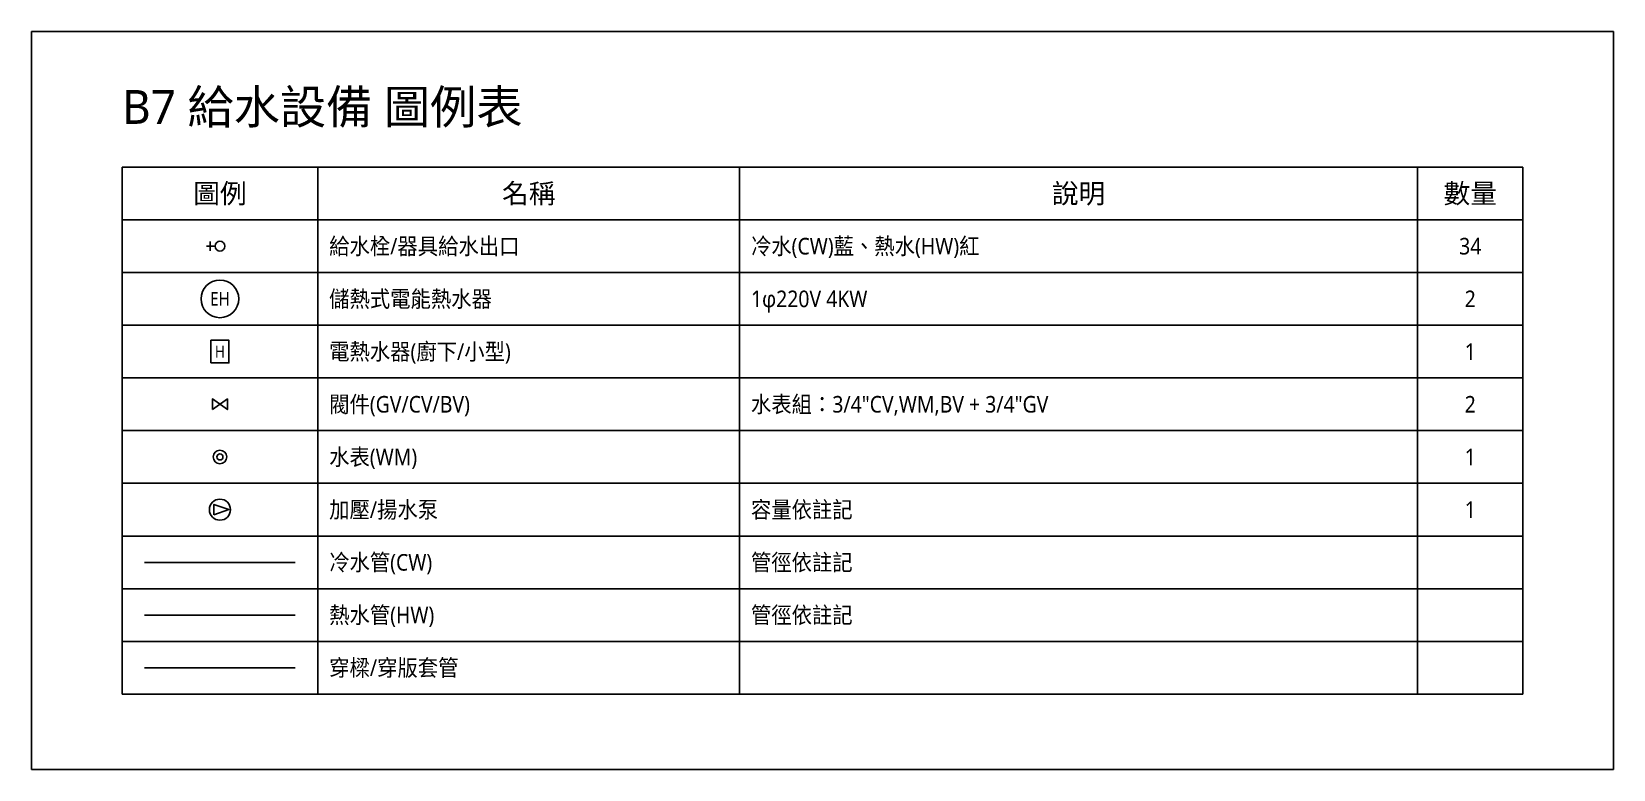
# Model space of a CAD drawing. Header units: centimetres. Extents: x 0 to 11300, y -1260 to 204.
# Drawn here: x 6900 to 9000, y -980 to 0 of the extents above; entities that cross this region are included whole.
import ezdxf
from ezdxf.enums import TextEntityAlignment as Align

# ---------------------------------------------------------------- set-up
doc = ezdxf.new("R2010")
doc.units = ezdxf.units.CM
doc.header["$LTSCALE"] = 20
for name, color, linetype in [('A-圖例', 7, 'Continuous'), ('P-給水-冷水', 4, 'Continuous'), ('P-給水-套管', 5, 'Continuous'), ('P-給水-水表', 2, 'Continuous'), ('P-給水-熱水', 1, 'Continuous'), ('P-給水-設備', 4, 'Continuous')]:
    doc.layers.add(name, color=color, linetype=linetype)
doc.styles.add('CHT', font='msjh.ttc')

msp = doc.modelspace()

# ---------------------------------------------------------------- texts
at = {"layer": 'A-圖例', "style": 'CHT'}
msp.add_text('B7 給水設備 圖例表', height=45, dxfattribs=at).set_placement((7020, -100), align=Align.MIDDLE_LEFT)
for s, p in [('圖例', (7150, -215)), ('名稱', (7560, -215)), ('說明', (8290, -215)), ('數量', (8810, -215))]:
    msp.add_text(s, height=26, dxfattribs=at).set_placement(p, align=Align.MIDDLE_CENTER)
at = {"layer": 'A-圖例', "style": 'CHT', "width": 0.9}
for s, p in [('給水栓/器具給水出口', (7295, -285)), ('冷水(CW)藍、熱水(HW)紅', (7855, -285)), ('儲熱式電能熱水器', (7295, -355)), ('1φ220V 4KW', (7855, -355)), ('電熱水器(廚下/小型)', (7295, -425)), ('閥件(GV/CV/BV)', (7295, -495)), ('水表組：3/4"CV,WM,BV + 3/4"GV', (7855, -495)), ('水表(WM)', (7295, -565)), ('加壓/揚水泵', (7295, -635)), ('容量依註記', (7855, -635)), ('冷水管(CW)', (7295, -705)), ('管徑依註記', (7855, -705)), ('熱水管(HW)', (7295, -775)), ('管徑依註記', (7855, -775)), ('穿樑/穿版套管', (7295, -845))]:
    msp.add_text(s, height=22, dxfattribs=at).set_placement(p, align=Align.MIDDLE_LEFT)
for s, p in [('34', (8810, -285)), ('2', (8810, -355)), ('1', (8810, -425)), ('2', (8810, -495)), ('1', (8810, -565)), ('1', (8810, -635))]:
    msp.add_text(s, height=22, dxfattribs=at).set_placement(p, align=Align.MIDDLE_CENTER)

# ---------------------------------------------------------------- blocks, each defined once
blk = doc.blocks.new('P_OUT')
for p, q in [((-6.5, 0), (-18, 0)), ((-13, -6), (-13, 6))]:
    blk.add_line(p, q)
blk.add_circle((0, 0), 6.5)
blk = doc.blocks.new('P_EH')
blk.add_circle((0, 0), 25)
at = {"style": 'CHT', "width": 0.85}
blk.add_text('EH', height=18, dxfattribs=at).set_placement((0, 0), align=Align.MIDDLE_CENTER)
blk = doc.blocks.new('P_HTR')
blk.add_lwpolyline([(-12, -15), (12, -15), (12, 15), (-12, 15)], close=True)
at = {"style": 'CHT', "width": 0.85}
blk.add_text('H', height=16, dxfattribs=at).set_placement((0, 0), align=Align.MIDDLE_CENTER)
blk = doc.blocks.new('P_GV')
blk.add_lwpolyline([(-10, -7), (10, 7), (10, -7), (-10, 7)], close=True)
blk = doc.blocks.new('P_WM')
for radius in [9, 4]:
    blk.add_circle((0, 0), radius)
blk = doc.blocks.new('P_PUMP')
blk.add_lwpolyline([(-8, -7), (12, 0), (-8, 7)], close=True)
blk.add_circle((0, 0), 14)

# ---------------------------------------------------------------- linework, layer by layer
at = {"layer": 'A-圖例'}
for p, q in [((7020, -180), (8880, -180)), ((7020, -180), (7020, -880)), ((7280, -180), (7280, -880)), ((7840, -180), (7840, -880)), ((8740, -180), (8740, -880)), ((8880, -180), (8880, -880)), ((7020, -250), (8880, -250)), ((7020, -320), (8880, -320)), ((7020, -390), (8880, -390)), ((7020, -460), (8880, -460)), ((7020, -530), (8880, -530)), ((7020, -600), (8880, -600)), ((7020, -670), (8880, -670)), ((7020, -740), (8880, -740)), ((7020, -810), (8880, -810)), ((7020, -880), (8880, -880))]:
    msp.add_line(p, q, dxfattribs=at)
msp.add_lwpolyline([(6900, 0), (9000, 0), (9000, -980), (6900, -980)], close=True, dxfattribs=at)
at = {"layer": 'P-給水-冷水'}
msp.add_line((7050, -705), (7250, -705), dxfattribs=at)
at = {"layer": 'P-給水-套管'}
msp.add_line((7050, -845), (7250, -845), dxfattribs=at)
at = {"layer": 'P-給水-熱水'}
msp.add_line((7050, -775), (7250, -775), dxfattribs=at)

# ---------------------------------------------------------------- block references
at = {"layer": 'P-給水-水表'}
for name, p in [('P_GV', (7150, -495)), ('P_WM', (7150, -565))]:
    msp.add_blockref(name, p, dxfattribs=at)
at = {"layer": 'P-給水-熱水'}
msp.add_blockref('P_EH', (7150, -355), dxfattribs=at)
at = {"layer": 'P-給水-設備'}
for name, p in [('P_OUT', (7150, -285)), ('P_HTR', (7150, -425)), ('P_PUMP', (7150, -635))]:
    msp.add_blockref(name, p, dxfattribs=at)

msp.set_redraw_order([(e.dxf.handle, doc.entitydb.next_handle()) for e in msp.query("TEXT MTEXT ATTDEF DIMENSION ARC_DIMENSION")])  # texts and dimensions are drawn at this point

doc.saveas('drawing.dxf')
